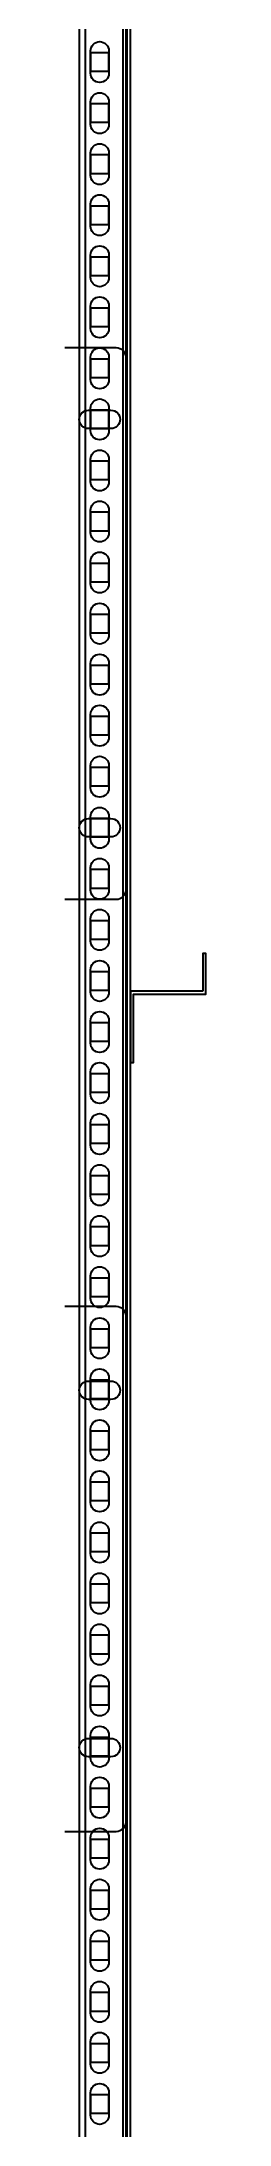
# Model space of a CAD drawing. Header units: millimetres. Extents: x 28713 to 59118, y -54378 to -19615.
# Drawn here: x 38284 to 38353, y -26003 to -24983 of the extents above; entities that cross this region are included whole.
import ezdxf
from ezdxf.enums import TextEntityAlignment as Align

# ---------------------------------------------------------------- set-up
doc = ezdxf.new("R2010")
doc.units = ezdxf.units.MM
doc.header["$LTSCALE"] = 3
doc.linetypes.add('HIDDEN', pattern=[9.525, 6.35, -3.175])
doc.layers.add('@.TEXT', color=7, linetype='Continuous')
doc.layers.add('@.VISIBLE', color=7, linetype='Continuous')
doc.styles.add('Ann_w01', font='romans.shx', dxfattribs={"width": 0.6, "bigfont": 'chineset.shx'})
doc.styles.add('Arial', font='arial.ttf')

# ---------------------------------------------------------------- blocks, each defined once
blk = doc.blocks.new('Oval 20x9')
at = {"layer": '@.VISIBLE', "color": 2}
blk.add_lwpolyline([(-5.5, -4.5), (5.5, -4.5, 0.414214), (10, 0), (10, 0, 0.414214), (5.5, 4.5), (-5.5, 4.5, 0.414214), (-10, 0), (-10, 0, 0.414214)], format="xyb", close=True, dxfattribs=at)
blk = doc.blocks.new('Standard ISO')
at = {"color": 6}
for p, q in [((4, -2), (4, 2)), ((-6, 0), (0, 0)), ((6, 0), (2, 0))]:
    blk.add_line(p, q, dxfattribs=at)
blk.add_lwpolyline([(-0.5, 1.5), (-0.5, -1.5), (-5.5, -0.75), (-5.5, 0.75), (-0.5, 1.5)])
for radius in [1.5, 0.75]:
    blk.add_circle((4, 0), radius)
blk = doc.blocks.new('A$C4dbb82d6')
at = {"layer": '@.VISIBLE'}
h = blk.add_hatch(color=30, dxfattribs=at)
h.dxf.hatch_style = 1
h.paths.add_polyline_path([(0.214, 4.973), (3.625, 1.562), (3.625, 5.973), (1.922, 5.973), (1.297, 5.348), (3.125, 5.348), (3.125, 2.593), (0.745, 4.973), (3.75, 7.978), (3.75, 8.509)])
h = blk.add_hatch(color=150, dxfattribs=at)
h.dxf.hatch_style = 1
h.paths.add_polyline_path([(6.755, 4.973), (4.375, 2.593), (4.375, 5.348), (6.203, 5.348), (5.578, 5.973), (3.875, 5.973), (3.875, 1.562), (7.286, 4.973), (3.75, 8.509), (3.75, 7.978)])
at = {"layer": '@.VISIBLE', "color": 30}
blk.add_lwpolyline([(3.625, 5.973), (3.625, 1.562), (0.214, 4.973), (3.75, 8.509), (3.75, 7.978), (0.745, 4.973), (3.125, 2.593), (3.125, 5.348), (1.297, 5.348), (1.922, 5.973)], close=True, dxfattribs=at)
at = {"layer": '@.VISIBLE', "color": 150}
blk.add_lwpolyline([(3.875, 5.973), (3.875, 1.562), (7.286, 4.973), (3.75, 8.509), (3.75, 7.978), (6.755, 4.973), (4.375, 2.593), (4.375, 5.348), (6.203, 5.348), (5.578, 5.973)], close=True, dxfattribs=at)
at = {"layer": '@.VISIBLE', "color": 30, "insert": (3.75, 0.509), "char_height": 1, "attachment_point": 5, "style": 'Ann_w01'}
blk.add_mtext_dynamic_manual_height_columns('{\\fArial|b1|i0|c0|p34;\\W1;TUAN ANH}', width=7.5, gutter_width=49.599, heights=[0], dxfattribs=at)
blk = doc.blocks.new('KHUNG BAN VE (Made by Tung)')
at = {"layer": '@.VISIBLE', "color": 8}
for p, q in [((75.75, 207), (75.75, 210)), ((148.5, 207), (148.5, 210)), ((221.25, 207), (221.25, 210)), ((3, 156), (0, 156)), ((294, 156), (297, 156)), ((3, 105), (0, 105)), ((294, 105), (297, 105)), ((3, 54), (0, 54)), ((294, 54), (297, 54)), ((23, 18), (23, 3)), ((53, 18), (53, 3)), ((73, 18), (73, 3)), ((123, 18), (123, 3)), ((223, 18), (223, 3)), ((243, 18), (243, 3)), ((274, 18), (274, 3)), ((284, 18), (284, 3)), ((3, 13), (73, 13)), ((123, 13), (294, 13)), ((3, 8), (73, 8)), ((23, 8), (3, 3)), ((223, 8), (294, 8)), ((75.75, 3), (75.75, 0)), ((148.5, 3), (148.5, 0)), ((221.25, 3), (221.25, 0))]:
    blk.add_line(p, q, dxfattribs=at)
for points in [[(0, 0), (297, 0), (297, 210), (0, 210)], [(3, 3), (294, 3), (294, 207), (3, 207)], [(3, 18), (294, 18), (294, 3), (3, 3)]]:
    blk.add_lwpolyline(points, close=True, dxfattribs=at)
at = {"xscale": 1.5, "yscale": 1.5, "zscale": 1.5}
blk.add_blockref('A$C4dbb82d6', (77.375, 4.041), dxfattribs=at)
blk.add_blockref('Standard ISO', (258.5, 5.5))
at = {"layer": '@.TEXT', "color": 1, "style": 'Arial'}
for s, p in [('1', (39.375, 208.5)), ('2', (112.125, 208.5)), ('3', (184.875, 208.5)), ('4', (257.625, 208.5)), ('A', (1.5, 181.5)), ('A', (295.5, 181.5)), ('B', (1.5, 130.5)), ('B', (295.5, 130.5)), ('C', (1.5, 79.5)), ('C', (295.5, 79.5)), ('D', (1.5, 28.5)), ('D', (295.5, 28.5)), ('30/07/2026', (63, 15.5)), ('30/07/2026', (63, 10.5)), ('1', (39.375, 1.5)), ('2', (112.125, 1.5)), ('3', (184.875, 1.5)), ('4', (257.625, 1.5))]:
    blk.add_text(s, height=2, dxfattribs=at).set_placement(p, align=Align.MIDDLE_CENTER)
at = {"layer": '@.TEXT', "color": 2, "style": 'Arial'}
for s, p in [('Designer', (13, 15.5)), ('DRAWING NAME', (173, 15.5)), ('Project', (233, 15.5)), ('Scale', (279, 15.5)), ('Approved', (13, 10.5)), ('Customer', (233, 10.5)), ('Page', (279, 10.5)), ('Standard', (233, 5.5)), ('Total', (279, 5.5)), ('Name', (38, 5.5)), ('Date', (63, 5.5))]:
    blk.add_text(s, height=2, dxfattribs=at).set_placement(p, align=Align.MIDDLE_CENTER)
at = {"layer": '@.TEXT', "color": 1, "style": 'Arial'}
for tag, height, p in [('DESIGNER_NAME', 2, (38, 15.5)), ('PROJECT_CODE', 2, (258.5, 15.5)), ('SCALE', 2, (289, 15.5)), ('APPROVED_NAME', 2, (38, 10.5)), ('CUSTOMER_NAME', 2, (258.5, 10.5)), ('PAGE', 2, (289, 10.5)), ('DRAWING_NAME', 4, (173, 8)), ('TOTAL', 2, (289, 5.5))]:
    blk.add_attdef(tag, text='', height=height, dxfattribs=at).set_placement(p, align=Align.MIDDLE_CENTER)
at = {"layer": '@.VISIBLE', "color": 30, "insert": (106, 10.5), "char_height": 1, "attachment_point": 5, "style": 'Ann_w01'}
blk.add_mtext_dynamic_manual_height_columns('{\\fTimes New Roman|b0|i0|c0|p18;\\W1;CTY TNHH SẢN XUẤT & THƯƠNG MẠI CƠ ĐIỆN TUẤN ANH\\PĐịa chỉ: Bến phà Vạn Phúc, Xã Ninh Sở, Huyện Thanh Trì, TP. Hà Nội\\PMST: 01081588698\\PEmail: ctytuananh68@gmail.com}', width=28.70976, gutter_width=99.197, heights=[0], dxfattribs=at)

msp = doc.modelspace()

# ---------------------------------------------------------------- linework, layer by layer
at = {"color": 151}
for points in [[(38316.45, -24729.41), (38296.45, -24729.41, 0.4142136), (38291.45, -24734.41), (38291.45, -26201.41, 0.4142136), (38296.45, -26206.41), (38316.45, -26206.41)], [(38305.95, -24987.41), (38305.95, -24998.41, -0.4142136), (38301.45, -25002.91), (38301.45, -25002.91, -0.4142136), (38296.95, -24998.41), (38296.95, -24987.41, -0.4142136), (38301.45, -24982.91), (38301.45, -24982.91, -0.4142136)], [(38305.95, -25012.41), (38305.95, -25023.41, -0.4142136), (38301.45, -25027.91), (38301.45, -25027.91, -0.4142136), (38296.95, -25023.41), (38296.95, -25012.41, -0.4142136), (38301.45, -25007.91), (38301.45, -25007.91, -0.4142136)], [(38305.95, -25037.41), (38305.95, -25048.41, -0.4142136), (38301.45, -25052.91), (38301.45, -25052.91, -0.4142136), (38296.95, -25048.41), (38296.95, -25037.41, -0.4142136), (38301.45, -25032.91), (38301.45, -25032.91, -0.4142136)], [(38305.95, -25062.41), (38305.95, -25073.41, -0.4142136), (38301.45, -25077.91), (38301.45, -25077.91, -0.4142136), (38296.95, -25073.41), (38296.95, -25062.41, -0.4142136), (38301.45, -25057.91), (38301.45, -25057.91, -0.4142136)], [(38305.95, -25087.41), (38305.95, -25098.41, -0.4142136), (38301.45, -25102.91), (38301.45, -25102.91, -0.4142136), (38296.95, -25098.41), (38296.95, -25087.41, -0.4142136), (38301.45, -25082.91), (38301.45, -25082.91, -0.4142136)], [(38305.95, -25112.41), (38305.95, -25123.41, -0.4142136), (38301.45, -25127.91), (38301.45, -25127.91, -0.4142136), (38296.95, -25123.41), (38296.95, -25112.41, -0.4142136), (38301.45, -25107.91), (38301.45, -25107.91, -0.4142136)], [(38305.95, -25137.41), (38305.95, -25148.41, -0.4142136), (38301.45, -25152.91), (38301.45, -25152.91, -0.4142136), (38296.95, -25148.41), (38296.95, -25137.41, -0.4142136), (38301.45, -25132.91), (38301.45, -25132.91, -0.4142136)], [(38305.95, -25162.41), (38305.95, -25173.41, -0.4142136), (38301.45, -25177.91), (38301.45, -25177.91, -0.4142136), (38296.95, -25173.41), (38296.95, -25162.41, -0.4142136), (38301.45, -25157.91), (38301.45, -25157.91, -0.4142136)], [(38305.95, -25187.41), (38305.95, -25198.41, -0.4142136), (38301.45, -25202.91), (38301.45, -25202.91, -0.4142136), (38296.95, -25198.41), (38296.95, -25187.41, -0.4142136), (38301.45, -25182.91), (38301.45, -25182.91, -0.4142136)], [(38305.95, -25212.41), (38305.95, -25223.41, -0.4142136), (38301.45, -25227.91), (38301.45, -25227.91, -0.4142136), (38296.95, -25223.41), (38296.95, -25212.41, -0.4142136), (38301.45, -25207.91), (38301.45, -25207.91, -0.4142136)], [(38305.95, -25237.41), (38305.95, -25248.41, -0.4142136), (38301.45, -25252.91), (38301.45, -25252.91, -0.4142136), (38296.95, -25248.41), (38296.95, -25237.41, -0.4142136), (38301.45, -25232.91), (38301.45, -25232.91, -0.4142136)], [(38305.95, -25262.41), (38305.95, -25273.41, -0.4142136), (38301.45, -25277.91), (38301.45, -25277.91, -0.4142136), (38296.95, -25273.41), (38296.95, -25262.41, -0.4142136), (38301.45, -25257.91), (38301.45, -25257.91, -0.4142136)], [(38305.95, -25287.41), (38305.95, -25298.41, -0.4142136), (38301.45, -25302.91), (38301.45, -25302.91, -0.4142136), (38296.95, -25298.41), (38296.95, -25287.41, -0.4142136), (38301.45, -25282.91), (38301.45, -25282.91, -0.4142136)], [(38305.95, -25312.41), (38305.95, -25323.41, -0.4142136), (38301.45, -25327.91), (38301.45, -25327.91, -0.4142136), (38296.95, -25323.41), (38296.95, -25312.41, -0.4142136), (38301.45, -25307.91), (38301.45, -25307.91, -0.4142136)], [(38305.95, -25337.41), (38305.95, -25348.41, -0.4142136), (38301.45, -25352.91), (38301.45, -25352.91, -0.4142136), (38296.95, -25348.41), (38296.95, -25337.41, -0.4142136), (38301.45, -25332.91), (38301.45, -25332.91, -0.4142136)], [(38305.95, -25362.41), (38305.95, -25373.41, -0.4142136), (38301.45, -25377.91), (38301.45, -25377.91, -0.4142136), (38296.95, -25373.41), (38296.95, -25362.41, -0.4142136), (38301.45, -25357.91), (38301.45, -25357.91, -0.4142136)], [(38305.95, -25387.41), (38305.95, -25398.41, -0.4142136), (38301.45, -25402.91), (38301.45, -25402.91, -0.4142136), (38296.95, -25398.41), (38296.95, -25387.41, -0.4142136), (38301.45, -25382.91), (38301.45, -25382.91, -0.4142136)], [(38305.95, -25412.41), (38305.95, -25423.41, -0.4142136), (38301.45, -25427.91), (38301.45, -25427.91, -0.4142136), (38296.95, -25423.41), (38296.95, -25412.41, -0.4142136), (38301.45, -25407.91), (38301.45, -25407.91, -0.4142136)], [(38305.95, -25437.41), (38305.95, -25448.41, -0.4142136), (38301.45, -25452.91), (38301.45, -25452.91, -0.4142136), (38296.95, -25448.41), (38296.95, -25437.41, -0.4142136), (38301.45, -25432.91), (38301.45, -25432.91, -0.4142136)], [(38305.95, -25462.41), (38305.95, -25473.41, -0.4142136), (38301.45, -25477.91), (38301.45, -25477.91, -0.4142136), (38296.95, -25473.41), (38296.95, -25462.41, -0.4142136), (38301.45, -25457.91), (38301.45, -25457.91, -0.4142136)], [(38305.95, -25487.41), (38305.95, -25498.41, -0.4142136), (38301.45, -25502.91), (38301.45, -25502.91, -0.4142136), (38296.95, -25498.41), (38296.95, -25487.41, -0.4142136), (38301.45, -25482.91), (38301.45, -25482.91, -0.4142136)], [(38305.95, -25512.41), (38305.95, -25523.41, -0.4142136), (38301.45, -25527.91), (38301.45, -25527.91, -0.4142136), (38296.95, -25523.41), (38296.95, -25512.41, -0.4142136), (38301.45, -25507.91), (38301.45, -25507.91, -0.4142136)], [(38305.95, -25537.41), (38305.95, -25548.41, -0.4142136), (38301.45, -25552.91), (38301.45, -25552.91, -0.4142136), (38296.95, -25548.41), (38296.95, -25537.41, -0.4142136), (38301.45, -25532.91), (38301.45, -25532.91, -0.4142136)], [(38305.95, -25562.41), (38305.95, -25573.41, -0.4142136), (38301.45, -25577.91), (38301.45, -25577.91, -0.4142136), (38296.95, -25573.41), (38296.95, -25562.41, -0.4142136), (38301.45, -25557.91), (38301.45, -25557.91, -0.4142136)], [(38305.95, -25587.41), (38305.95, -25598.41, -0.4142136), (38301.45, -25602.91), (38301.45, -25602.91, -0.4142136), (38296.95, -25598.41), (38296.95, -25587.41, -0.4142136), (38301.45, -25582.91), (38301.45, -25582.91, -0.4142136)], [(38305.95, -25612.41), (38305.95, -25623.41, -0.4142136), (38301.45, -25627.91), (38301.45, -25627.91, -0.4142136), (38296.95, -25623.41), (38296.95, -25612.41, -0.4142136), (38301.45, -25607.91), (38301.45, -25607.91, -0.4142136)], [(38305.95, -25637.41), (38305.95, -25648.41, -0.4142136), (38301.45, -25652.91), (38301.45, -25652.91, -0.4142136), (38296.95, -25648.41), (38296.95, -25637.41, -0.4142136), (38301.45, -25632.91), (38301.45, -25632.91, -0.4142136)], [(38305.95, -25662.41), (38305.95, -25673.41, -0.4142136), (38301.45, -25677.91), (38301.45, -25677.91, -0.4142136), (38296.95, -25673.41), (38296.95, -25662.41, -0.4142136), (38301.45, -25657.91), (38301.45, -25657.91, -0.4142136)], [(38305.95, -25687.41), (38305.95, -25698.41, -0.4142136), (38301.45, -25702.91), (38301.45, -25702.91, -0.4142136), (38296.95, -25698.41), (38296.95, -25687.41, -0.4142136), (38301.45, -25682.91), (38301.45, -25682.91, -0.4142136)], [(38305.95, -25712.41), (38305.95, -25723.41, -0.4142136), (38301.45, -25727.91), (38301.45, -25727.91, -0.4142136), (38296.95, -25723.41), (38296.95, -25712.41, -0.4142136), (38301.45, -25707.91), (38301.45, -25707.91, -0.4142136)], [(38305.95, -25737.41), (38305.95, -25748.41, -0.4142136), (38301.45, -25752.91), (38301.45, -25752.91, -0.4142136), (38296.95, -25748.41), (38296.95, -25737.41, -0.4142136), (38301.45, -25732.91), (38301.45, -25732.91, -0.4142136)], [(38305.95, -25762.41), (38305.95, -25773.41, -0.4142136), (38301.45, -25777.91), (38301.45, -25777.91, -0.4142136), (38296.95, -25773.41), (38296.95, -25762.41, -0.4142136), (38301.45, -25757.91), (38301.45, -25757.91, -0.4142136)], [(38305.95, -25787.41), (38305.95, -25798.41, -0.4142136), (38301.45, -25802.91), (38301.45, -25802.91, -0.4142136), (38296.95, -25798.41), (38296.95, -25787.41, -0.4142136), (38301.45, -25782.91), (38301.45, -25782.91, -0.4142136)], [(38305.95, -25812.41), (38305.95, -25823.41, -0.4142136), (38301.45, -25827.91), (38301.45, -25827.91, -0.4142136), (38296.95, -25823.41), (38296.95, -25812.41, -0.4142136), (38301.45, -25807.91), (38301.45, -25807.91, -0.4142136)], [(38305.95, -25837.41), (38305.95, -25848.41, -0.4142136), (38301.45, -25852.91), (38301.45, -25852.91, -0.4142136), (38296.95, -25848.41), (38296.95, -25837.41, -0.4142136), (38301.45, -25832.91), (38301.45, -25832.91, -0.4142136)], [(38305.95, -25862.41), (38305.95, -25873.41, -0.4142136), (38301.45, -25877.91), (38301.45, -25877.91, -0.4142136), (38296.95, -25873.41), (38296.95, -25862.41, -0.4142136), (38301.45, -25857.91), (38301.45, -25857.91, -0.4142136)], [(38305.95, -25887.41), (38305.95, -25898.41, -0.4142136), (38301.45, -25902.91), (38301.45, -25902.91, -0.4142136), (38296.95, -25898.41), (38296.95, -25887.41, -0.4142136), (38301.45, -25882.91), (38301.45, -25882.91, -0.4142136)], [(38305.95, -25912.41), (38305.95, -25923.41, -0.4142136), (38301.45, -25927.91), (38301.45, -25927.91, -0.4142136), (38296.95, -25923.41), (38296.95, -25912.41, -0.4142136), (38301.45, -25907.91), (38301.45, -25907.91, -0.4142136)], [(38305.95, -25937.41), (38305.95, -25948.41, -0.4142136), (38301.45, -25952.91), (38301.45, -25952.91, -0.4142136), (38296.95, -25948.41), (38296.95, -25937.41, -0.4142136), (38301.45, -25932.91), (38301.45, -25932.91, -0.4142136)], [(38305.95, -25962.41), (38305.95, -25973.41, -0.4142136), (38301.45, -25977.91), (38301.45, -25977.91, -0.4142136), (38296.95, -25973.41), (38296.95, -25962.41, -0.4142136), (38301.45, -25957.91), (38301.45, -25957.91, -0.4142136)], [(38305.95, -25987.41), (38305.95, -25998.41, -0.4142136), (38301.45, -26002.91), (38301.45, -26002.91, -0.4142136), (38296.95, -25998.41), (38296.95, -25987.41, -0.4142136), (38301.45, -25982.91), (38301.45, -25982.91, -0.4142136)]]:
    msp.add_lwpolyline(points, format="xyb", close=True, dxfattribs=at)
at = {"linetype": 'HIDDEN'}
msp.add_lwpolyline([(37493.45, -26179.41), (38316.45, -26179.41), (38316.45, -24756.41), (37493.45, -24756.41)], close=True, dxfattribs=at)
for points in [[(37494.95, -26177.91), (38314.95, -26177.91), (38314.95, -24757.91), (37494.95, -24757.91)], [(38305.95, -24988.41), (38296.95, -24988.41), (38296.95, -24997.41), (38305.95, -24997.41)], [(38305.95, -25013.41), (38296.95, -25013.41), (38296.95, -25022.41), (38305.95, -25022.41)], [(38305.95, -25038.41), (38296.95, -25038.41), (38296.95, -25047.41), (38305.95, -25047.41)], [(38305.95, -25063.41), (38296.95, -25063.41), (38296.95, -25072.41), (38305.95, -25072.41)], [(38305.95, -25088.41), (38296.95, -25088.41), (38296.95, -25097.41), (38305.95, -25097.41)], [(38305.95, -25113.41), (38296.95, -25113.41), (38296.95, -25122.41), (38305.95, -25122.41)], [(38305.95, -25138.41), (38296.95, -25138.41), (38296.95, -25147.41), (38305.95, -25147.41)], [(38305.95, -25163.41), (38296.95, -25163.41), (38296.95, -25172.41), (38305.95, -25172.41)], [(38305.95, -25188.41), (38296.95, -25188.41), (38296.95, -25197.41), (38305.95, -25197.41)], [(38305.95, -25213.41), (38296.95, -25213.41), (38296.95, -25222.41), (38305.95, -25222.41)], [(38305.95, -25238.41), (38296.95, -25238.41), (38296.95, -25247.41), (38305.95, -25247.41)], [(38305.95, -25263.41), (38296.95, -25263.41), (38296.95, -25272.41), (38305.95, -25272.41)], [(38305.95, -25288.41), (38296.95, -25288.41), (38296.95, -25297.41), (38305.95, -25297.41)], [(38305.95, -25313.41), (38296.95, -25313.41), (38296.95, -25322.41), (38305.95, -25322.41)], [(38305.95, -25338.41), (38296.95, -25338.41), (38296.95, -25347.41), (38305.95, -25347.41)], [(38305.95, -25363.41), (38296.95, -25363.41), (38296.95, -25372.41), (38305.95, -25372.41)], [(38305.95, -25388.41), (38296.95, -25388.41), (38296.95, -25397.41), (38305.95, -25397.41)], [(38305.95, -25413.41), (38296.95, -25413.41), (38296.95, -25422.41), (38305.95, -25422.41)], [(38305.95, -25438.41), (38296.95, -25438.41), (38296.95, -25447.41), (38305.95, -25447.41)], [(38305.95, -25463.41), (38296.95, -25463.41), (38296.95, -25472.41), (38305.95, -25472.41)], [(38305.95, -25488.41), (38296.95, -25488.41), (38296.95, -25497.41), (38305.95, -25497.41)], [(38305.95, -25513.41), (38296.95, -25513.41), (38296.95, -25522.41), (38305.95, -25522.41)], [(38305.95, -25538.41), (38296.95, -25538.41), (38296.95, -25547.41), (38305.95, -25547.41)], [(38305.95, -25563.41), (38296.95, -25563.41), (38296.95, -25572.41), (38305.95, -25572.41)], [(38305.95, -25588.41), (38296.95, -25588.41), (38296.95, -25597.41), (38305.95, -25597.41)], [(38305.95, -25613.41), (38296.95, -25613.41), (38296.95, -25622.41), (38305.95, -25622.41)], [(38305.95, -25638.41), (38296.95, -25638.41), (38296.95, -25647.41), (38305.95, -25647.41)], [(38305.95, -25663.41), (38296.95, -25663.41), (38296.95, -25672.41), (38305.95, -25672.41)], [(38305.95, -25688.41), (38296.95, -25688.41), (38296.95, -25697.41), (38305.95, -25697.41)], [(38305.95, -25713.41), (38296.95, -25713.41), (38296.95, -25722.41), (38305.95, -25722.41)], [(38305.95, -25738.41), (38296.95, -25738.41), (38296.95, -25747.41), (38305.95, -25747.41)], [(38305.95, -25763.41), (38296.95, -25763.41), (38296.95, -25772.41), (38305.95, -25772.41)], [(38305.95, -25788.41), (38296.95, -25788.41), (38296.95, -25797.41), (38305.95, -25797.41)], [(38305.95, -25813.41), (38296.95, -25813.41), (38296.95, -25822.41), (38305.95, -25822.41)], [(38305.95, -25838.41), (38296.95, -25838.41), (38296.95, -25847.41), (38305.95, -25847.41)], [(38305.95, -25863.41), (38296.95, -25863.41), (38296.95, -25872.41), (38305.95, -25872.41)], [(38305.95, -25888.41), (38296.95, -25888.41), (38296.95, -25897.41), (38305.95, -25897.41)], [(38305.95, -25913.41), (38296.95, -25913.41), (38296.95, -25922.41), (38305.95, -25922.41)], [(38305.95, -25938.41), (38296.95, -25938.41), (38296.95, -25947.41), (38305.95, -25947.41)], [(38305.95, -25963.41), (38296.95, -25963.41), (38296.95, -25972.41), (38305.95, -25972.41)], [(38305.95, -25988.41), (38296.95, -25988.41), (38296.95, -25997.41), (38305.95, -25997.41)]]:
    msp.add_lwpolyline(points, close=True)
at = {"color": 6}
for points in [[(37495.45, -26177.41), (38314.45, -26177.41), (38314.45, -24758.41), (37495.45, -24758.41)], [(37496.95, -26175.91), (38312.95, -26175.91), (38312.95, -24759.91), (37496.95, -24759.91)], [(37515.45, -26157.41), (38294.45, -26157.41), (38294.45, -24778.41), (37515.45, -24778.41)]]:
    msp.add_lwpolyline(points, close=True, dxfattribs=at)
at = {"color": 1}
msp.add_lwpolyline([(38351.95, -25447.91), (38316.45, -25447.91), (38316.45, -25482.91), (38317.95, -25482.91), (38317.95, -25449.41), (38353.45, -25449.41), (38353.45, -25429.41), (38351.95, -25429.41)], close=True, dxfattribs=at)
at = {"layer": '@.VISIBLE'}
for points in [[(38284.45, -25402.91), (38309.45, -25402.91, 0.4142136), (38314.45, -25397.91), (38314.45, -25137.91, 0.4142136), (38309.45, -25132.91), (38284.45, -25132.91)], [(38284.45, -25859.41), (38309.45, -25859.41, 0.4142136), (38314.45, -25854.41), (38314.45, -25607.41, 0.4142136), (38309.45, -25602.41), (38284.45, -25602.41)]]:
    msp.add_lwpolyline(points, format="xyb", dxfattribs=at)

# ---------------------------------------------------------------- block references
at = {"layer": '@.VISIBLE', "xscale": 25, "yscale": 25, "zscale": 25}
msp.add_blockref('KHUNG BAN VE (Made by Tung)', (33873.47, -29104.84), dxfattribs=at).add_auto_attribs({'APPROVED_NAME': '-', 'DESIGNER_NAME': '-', 'TOTAL': '-', 'PAGE': '001', 'SCALE': '1:1', 'CUSTOMER_NAME': 'TRƯỜNG PHÁT', 'PROJECT_CODE': '-', 'DRAWING_NAME': 'TỦ ĐIỆN'})
at = {"layer": '@.VISIBLE', "xscale": -1}
for p in [(38301.45, -25167.91), (38301.45, -25367.91), (38301.45, -25643.41), (38301.45, -25818.41)]:
    msp.add_blockref('Oval 20x9', p, dxfattribs=at)

doc.saveas('drawing.dxf')
